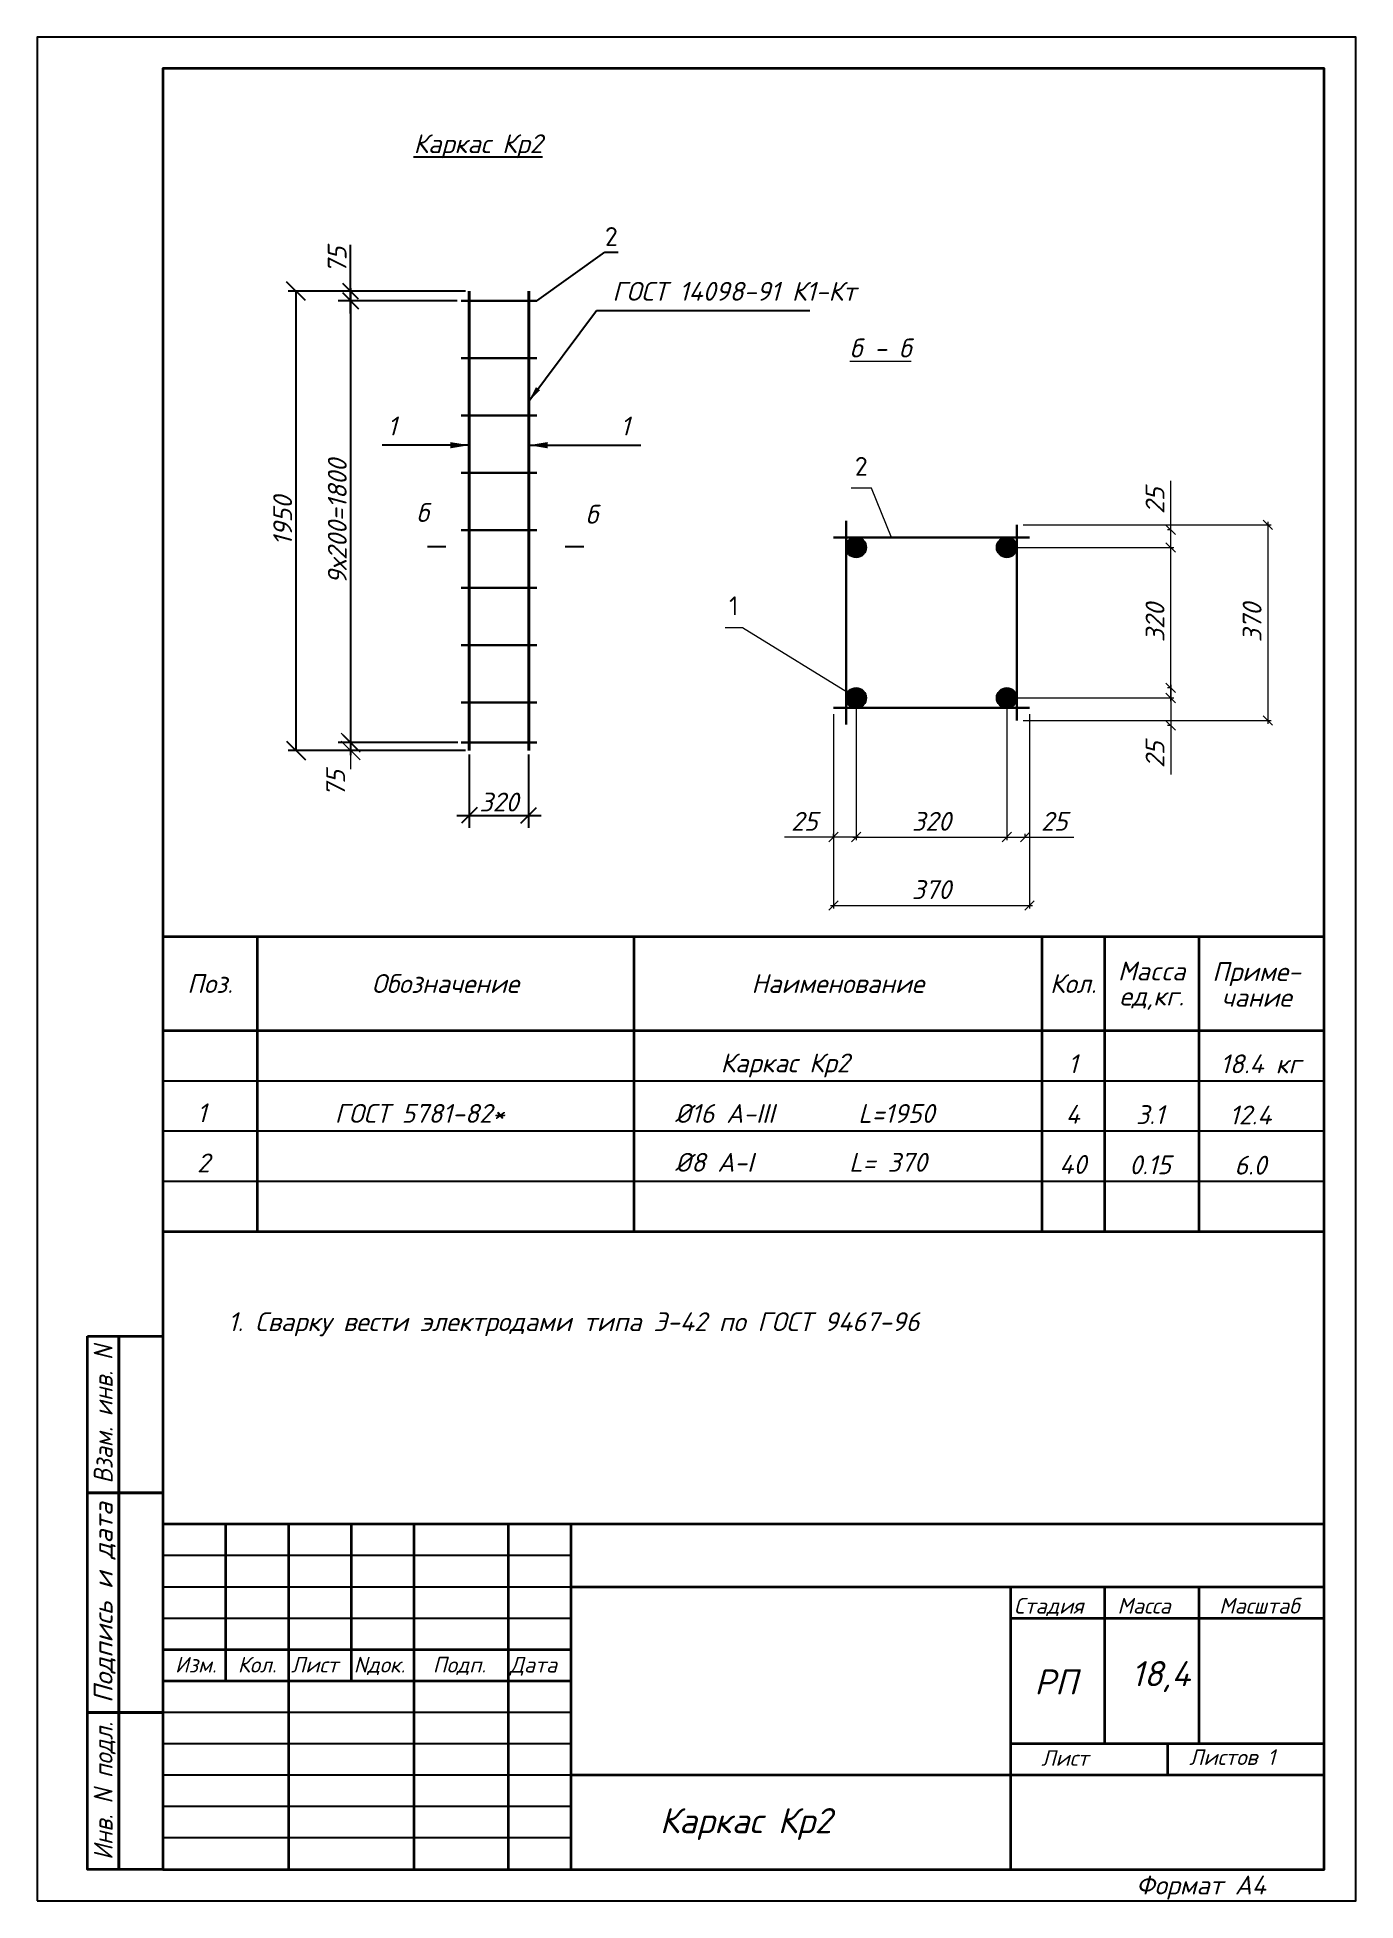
# Model space of a CAD drawing. Extents: x 108150 to 142535, y -18867 to -9422.
# Drawn here: x 140241.3 to 140451.3, y -16848.3 to -16551.3 of the extents above; entities that cross this region are included whole.
import ezdxf
from ezdxf.enums import TextEntityAlignment as Align

# ---------------------------------------------------------------- set-up
doc = ezdxf.new("R2010")
doc.units = 0
doc.header["$MEASUREMENT"] = 0
doc.header["$PDMODE"] = 32
doc.header["$PDSIZE"] = 0.6
doc.layers.add('Текст', color=2, linetype='Continuous', lineweight=15)
doc.styles.add('ISO_1.0', font='isocpeur.ttf')
doc.styles.add('Raz100', font='isocpeur.ttf', dxfattribs={"oblique": 15, "height": 3})
doc.styles.add('ГОСТ -3', font='isocpeui.ttf', dxfattribs={"height": 3})
doc.styles.add('ГОСТ2.5', font='isocpeur.ttf', dxfattribs={"oblique": 15, "height": 2.5})
doc.styles.add('ГОСТ3', font='isocpeur.ttf', dxfattribs={"oblique": 15, "height": 3})
doc.dimstyles.new('FM 100-ISO-3', dxfattribs={"dimtxt": 3, "dimasz": 3, "dimexe": 0.5, "dimexo": 1, "dimgap": 1, "dimtad": 1, "dimdec": 0, "dimlfac": 100, "dimdsep": 46, "dimtxsty": 'ISO_1.0', "dimblk": 'OBLIQUE', "dimcen": 3, "dimdle": 0.5, "dimclrd": 7, "dimclre": 7, "dimclrt": 7, "dimadec": 0, "dimazin": 0, "dimtfac": 1, "dimtdec": 0, "dimtmove": 1, "dimatfit": 3, "dimfxl": 1, "dimlwd": 15, "dimlwe": 15, "dimarcsym": 0})
doc.dimstyles.new('Fm25-ISO', dxfattribs={"dimtxt": 3, "dimasz": 1.5, "dimexe": 0.5, "dimexo": 1, "dimgap": 1, "dimtad": 1, "dimdec": 1, "dimlfac": 25, "dimtxsty": 'ISO_1.0', "dimblk": 'OBLIQUE', "dimcen": 4, "dimdle": 0.5, "dimclrd": 7, "dimclre": 7, "dimclrt": 256, "dimadec": 0, "dimazin": 0, "dimtfac": 1, "dimtdec": 1, "dimtmove": 0, "dimatfit": 3, "dimfxl": 1.25, "dimlwd": 15, "dimlwe": 15, "dimarcsym": 0})
doc.dimstyles.new('м100', dxfattribs={"dimtxt": 2.5, "dimasz": 2.5, "dimexe": 2, "dimexo": 0.625, "dimtad": 1, "dimdec": 0, "dimlfac": 100, "dimtxsty": 'Standard', "dimblk": 'OBLIQUE', "dimcen": -2.5, "dimdle": 2, "dimadec": 0, "dimazin": 0, "dimtfac": 1, "dimtdec": 0, "dimtmove": 0, "dimatfit": 3, "dimfxl": 1, "dimarcsym": 0})
doc.dimstyles.new('М50', dxfattribs={"dimtxt": 3, "dimasz": 3, "dimexe": 1.25, "dimexo": 0.625, "dimtad": 1, "dimdec": 1, "dimlfac": 50, "dimtxsty": 'ГОСТ3', "dimblk": 'OBLIQUE', "dimcen": 2.5, "dimclrd": 256, "dimclre": 256, "dimclrt": 256, "dimadec": 0, "dimazin": 0, "dimtfac": 1, "dimtdec": 1, "dimtmove": 0, "dimatfit": 3, "dimfxl": 1, "dimlwd": -1, "dimlwe": -1, "dimarcsym": 0})

msp = doc.modelspace()

# ---------------------------------------------------------------- texts
at = {"color": 7, "style": 'ГОСТ -3'}
for s, p in [('%%UКаркас Кр2', (140311.5517, -16568.2966, -754.4947)), ('Каркас Кр2', (140360.4553, -16714.8025, -754.4947)), ('1', (140406.2874, -16714.9332, -754.4947)), ('18.4 кг', (140436.1914, -16714.9465, -754.4947)), ('4', (140406.2874, -16722.9887, -754.4947)), ('3.1', (140418.5958, -16723.045, -754.4947)), ('12.4', (140434.5704, -16723.1013, -754.4947)), ('40', (140406.2874, -16730.9887, -754.4947)), ('0.15', (140418.5958, -16731.045, -754.4947)), ('6.0', (140434.5704, -16731.1013, -754.4947))]:
    msp.add_text(s, height=3, dxfattribs=at).set_placement(p, align=Align.MIDDLE_CENTER)
at = {"color": 7, "linetype": 'Continuous', "lineweight": 25, "style": 'ГОСТ -3'}
for s, height, p in [('ГОСТ 14098-91 К1-Кт', 3, (140332.9432, -16593.3244, -754.4947)), ('1', 3, (140297.1104, -16614.7843, -754.4947)), ('1', 3, (140334.2168, -16614.7843, -754.4947)), ('Стадия', 2.5, (140396.9218, -16802.5809, -754.4947)), ('Масса', 2.5, (140413.3951, -16802.5729, -754.4947)), ('Масштаб', 2.5, (140429.5948, -16802.5662, -754.4947)), ('Изм.', 2.5, (140263.2765, -16811.9624, -1410.9243)), ('Кол.', 2.5, (140273.2765, -16811.9624, -1410.9243)), ('Лист', 2.5, (140281.7565, -16811.9624, -1410.9243)), ('Nдок.', 2.5, (140291.7565, -16811.9624, -1410.9243)), ('Подп.', 2.5, (140304.3406, -16811.9624, -1410.9243)), ('Дата', 2.5, (140316.6044, -16811.9624, -1410.9243)), ('Лист', 2.5, (140401.2613, -16826.8357, -754.4947)), ('Листов 1 ', 2.5, (140424.8076, -16826.7014, -754.4947))]:
    msp.add_text(s, height=height, dxfattribs=at).set_placement(p)
at = {"color": 7, "lineweight": 15, "style": 'ГОСТ -3'}
msp.add_text('%%Uб - б', height=3, dxfattribs=at).set_placement((140375.6474, -16602.3625, -754.4947), align=Align.CENTER)
msp.add_text('б', height=3, dxfattribs=at).set_placement((140303.695, -16628.5845, -754.4947), align=Align.RIGHT)
msp.add_text('б', height=3, dxfattribs=at).set_placement((140328.6695, -16628.8609, -754.4947))
at = {"color": 7, "lineweight": 25, "style": 'ГОСТ -3'}
for s, p in [('Macca', (140418.8475, -16700.1533, -754.4947)), ('Приме-', (140435.55, -16700.2453, -754.4947)), ('Поз.', (140268.8475, -16702.1533, -754.4947)), ('Обозначение', (140306.3475, -16702.1533, -754.4947)), ('Наименование', (140368.8475, -16702.1533, -754.4947)), ('Кол.', (140406.3475, -16702.1533, -754.4947)), ('ед,кг.', (140418.8475, -16704.1533, -754.4947)), ('чание', (140435.55, -16704.3483, -754.4947))]:
    msp.add_text(s, height=3, dxfattribs=at).set_placement(p, align=Align.MIDDLE_CENTER)
at = {"color": 7, "linetype": 'Continuous', "style": 'ГОСТ -3'}
for s, p in [('1', (140266.7917, -16724.2561, -754.4947)), ('ГОСТ 5781-82*', (140288.7228, -16724.3511, -754.4947)), ('%%C16 А-III       L=1950', (140342.8982, -16724.3586, -754.4947)), ('2', (140266.7917, -16732.2363, -754.4947)), ('%%C8 А-I        L= 370', (140342.8982, -16732.1464, -754.4947))]:
    msp.add_text(s, height=3, dxfattribs=at).set_placement(p)
at = {"color": 7, "ltscale": 0.3, "style": 'ГОСТ -3'}
msp.add_text('1. Сварку вести электродами типа Э-42 по ГОСТ 9467-96', height=3, dxfattribs=at).set_placement((140271.7326, -16757.5477, -754.4947))
at = {"color": 7, "ltscale": 20, "style": 'ГОСТ -3'}
for s, width, p, p2 in [('Взам. инв. N', 0.897376, (140253.3475, -16781.834, -754.4947), (140253.3475, -16759.834, -754.4947)), ('Подпись и дата', 1.030143, (140253.3475, -16816.834, -754.4947), (140253.3475, -16784.834, -754.4947)), ('Инв. N подл.', 0.931934, (140253.3475, -16841.834, -754.4947), (140253.3475, -16819.834, -754.4947))]:
    msp.add_text(s, height=3, rotation=90, dxfattribs=dict(at, width=width)).set_placement(p, p2, align=Align.FIT)
msp.add_text('Формат A4', height=3, dxfattribs=at).set_placement((140416.3475, -16847.334, -754.4947))
at = {"layer": 'Текст', "char_height": 4, "attachment_point": 1, "style": 'ГОСТ2.5'}
for s, insert, width in [('18,4', (140415.5999, -16810.1434, -754.4947), 8.949904), ('Каркас Кр2', (140340.5069, -16833.5689, -754.4947), 60.415662)]:
    msp.add_mtext(s, dxfattribs=dict(at, insert=insert, width=width))
at = {"layer": 'Текст', "color": 2, "insert": (140400.1686, -16811.4655, -754.4947), "char_height": 4, "width": 8.161037, "attachment_point": 1, "style": 'ГОСТ2.5'}
msp.add_mtext('РП', dxfattribs=at)

# ---------------------------------------------------------------- blocks, each defined once
blk = doc.blocks.new('_Oblique')
at = {"color": 0, "linetype": 'ByBlock', "lineweight": -2}
blk.add_line((-0.5, -0.5), (0.5, 0.5), dxfattribs=at)
blk = doc.blocks.new('*D2961')
at = {"ltscale": 20, "transparency": 16777216}
for p, q in [((140309.53, -16591.81), (140281.31, -16591.81)), ((140282.56, -16665.01), (140282.56, -16591.81)), ((140309.53, -16665.01), (140281.31, -16665.01))]:
    blk.add_line(p, q, dxfattribs=at)
at = {"layer": 'Defpoints', "color": 0, "lineweight": 0, "ltscale": 20, "transparency": 16777216}
for p in [(140282.56, -16591.81), (140310.15, -16591.81), (140310.15, -16665.01)]:
    blk.add_point(p, dxfattribs=at)
at = {"ltscale": 20, "transparency": 16777216, "xscale": 3, "yscale": 3, "zscale": 3}
for p, rotation in [((140282.56, -16591.81), 90), ((140282.56, -16665.01), 270)]:
    blk.add_blockref('_Oblique', p, dxfattribs=dict(at, rotation=rotation))
at = {"ltscale": 20, "transparency": 16777216, "insert": (140280.43, -16628.41), "char_height": 3, "attachment_point": 5, "rotation": 90, "style": 'ГОСТ -3'}
blk.add_mtext('1950', dxfattribs=at)
blk = doc.blocks.new('*D2969')
at = {"color": 0, "lineweight": -2, "ltscale": 0.1, "transparency": 16777216}
for p, q in [((140310.15, -16665.64), (140310.15, -16677.36)), ((140319.61, -16665.64), (140319.61, -16677.36)), ((140308.15, -16675.36), (140321.61, -16675.36))]:
    blk.add_line(p, q, dxfattribs=at)
at = {"layer": 'Defpoints', "color": 0, "lineweight": 0, "ltscale": 0.1, "transparency": 16777216}
for p in [(140310.15, -16665.01), (140319.61, -16665.01), (140319.61, -16675.36)]:
    blk.add_point(p, dxfattribs=at)
at = {"color": 0, "lineweight": -2, "ltscale": 0.1, "transparency": 16777216, "xscale": 2.5, "yscale": 2.5, "zscale": 2.5, "rotation": 180}
blk.add_blockref('_Oblique', (140310.15, -16675.36), dxfattribs=at)
at = {"color": 0, "lineweight": -2, "ltscale": 0.1, "transparency": 16777216, "xscale": 2.5, "yscale": 2.5, "zscale": 2.5}
blk.add_blockref('_Oblique', (140319.61, -16675.36), dxfattribs=at)
at = {"color": 0, "ltscale": 0.1, "transparency": 16777216, "insert": (140314.88, -16673.23), "char_height": 3, "attachment_point": 5, "style": 'ГОСТ -3'}
blk.add_mtext('320', dxfattribs=at)
blk = doc.blocks.new('*D2962')
at = {"color": 0, "lineweight": -2, "ltscale": 0.1, "transparency": 16777216}
for p, q in [((140291.25, -16591.81), (140291.25, -16584.39)), ((140309.53, -16591.81), (140289.25, -16591.81)), ((140308.23, -16593.34), (140289.25, -16593.34)), ((140291.25, -16595.34), (140291.25, -16591.81))]:
    blk.add_line(p, q, dxfattribs=at)
at = {"layer": 'Defpoints', "color": 0, "lineweight": 0, "ltscale": 0.1, "transparency": 16777216}
for p in [(140291.25, -16591.81), (140308.85, -16593.34), (140310.15, -16591.81)]:
    blk.add_point(p, dxfattribs=at)
at = {"color": 0, "lineweight": -2, "ltscale": 0.1, "transparency": 16777216, "xscale": 2.5, "yscale": 2.5, "zscale": 2.5}
for p, rotation in [((140291.25, -16591.81), 90), ((140291.25, -16593.34), 270)]:
    blk.add_blockref('_Oblique', p, dxfattribs=dict(at, rotation=rotation))
at = {"color": 0, "ltscale": 0.1, "transparency": 16777216, "insert": (140289.11, -16586.85), "char_height": 3, "attachment_point": 5, "rotation": 90, "style": 'ГОСТ -3'}
blk.add_mtext('75', dxfattribs=at)
blk = doc.blocks.new('*D2963')
at = {"color": 0, "lineweight": -2, "ltscale": 0.1, "transparency": 16777216}
for p, q in [((140308.23, -16593.34), (140289.25, -16593.34)), ((140291.25, -16591.34), (140291.25, -16665.75)), ((140308.31, -16663.75), (140289.25, -16663.75))]:
    blk.add_line(p, q, dxfattribs=at)
at = {"layer": 'Defpoints', "color": 0, "lineweight": 0, "ltscale": 0.1, "transparency": 16777216}
for p in [(140308.85, -16593.34), (140291.25, -16663.75), (140308.94, -16663.75)]:
    blk.add_point(p, dxfattribs=at)
at = {"color": 0, "lineweight": -2, "ltscale": 0.1, "transparency": 16777216, "xscale": 2.5, "yscale": 2.5, "zscale": 2.5}
for p, rotation in [((140291.25, -16593.34), 90), ((140291.25, -16663.75), 270)]:
    blk.add_blockref('_Oblique', p, dxfattribs=dict(at, rotation=rotation))
at = {"color": 0, "ltscale": 0.1, "transparency": 16777216, "insert": (140289.13, -16628.55), "char_height": 3, "attachment_point": 5, "rotation": 90, "style": 'ГОСТ -3'}
blk.add_mtext('9х200=1800', dxfattribs=at)
blk = doc.blocks.new('*D2964')
at = {"color": 7, "lineweight": 15, "transparency": 16777216}
for p, q in [((140291.25, -16663.75), (140291.25, -16660.75)), ((140307.94, -16663.75), (140290.75, -16663.75)), ((140291.25, -16663.75), (140291.25, -16665.01)), ((140309.15, -16665.01), (140290.75, -16665.01)), ((140291.25, -16665.01), (140291.25, -16668.01))]:
    blk.add_line(p, q, dxfattribs=at)
at = {"layer": 'Defpoints', "color": 0, "lineweight": 0, "transparency": 16777216}
for p in [(140308.94, -16663.75), (140291.25, -16665.01), (140310.15, -16665.01)]:
    blk.add_point(p, dxfattribs=at)
at = {"color": 7, "lineweight": 15, "transparency": 16777216, "xscale": 3, "yscale": 3, "zscale": 3}
for p, rotation in [((140291.25, -16663.75), 270), ((140291.25, -16665.01), 90)]:
    blk.add_blockref('_Oblique', p, dxfattribs=dict(at, rotation=rotation))
at = {"color": 7, "transparency": 16777216, "insert": (140288.87, -16670.27), "char_height": 3, "attachment_point": 5, "rotation": 90, "style": 'ГОСТ -3'}
blk.add_mtext('75', dxfattribs=at)
blk = doc.blocks.new('*D2970')
at = {"color": 7, "lineweight": 15, "transparency": 16777216}
for p, q in [((140371.77, -16657.64), (140371.77, -16679.3)), ((140395.77, -16657.64), (140395.77, -16679.3)), ((140371.27, -16678.8), (140396.27, -16678.8))]:
    blk.add_line(p, q, dxfattribs=at)
at = {"layer": 'Defpoints', "color": 0, "lineweight": 0, "transparency": 16777216}
for p in [(140371.77, -16656.64), (140395.77, -16656.64), (140395.77, -16678.8)]:
    blk.add_point(p, dxfattribs=at)
at = {"color": 7, "lineweight": 15, "transparency": 16777216, "xscale": 1.5, "yscale": 1.5, "zscale": 1.5, "rotation": 180}
blk.add_blockref('_Oblique', (140371.77, -16678.8), dxfattribs=at)
at = {"color": 7, "lineweight": 15, "transparency": 16777216, "xscale": 1.5, "yscale": 1.5, "zscale": 1.5}
blk.add_blockref('_Oblique', (140395.77, -16678.8), dxfattribs=at)
at = {"lineweight": 15, "transparency": 16777216, "insert": (140383.77, -16676.3), "char_height": 3, "attachment_point": 5, "style": 'ГОСТ -3'}
blk.add_mtext('320', dxfattribs=at)
blk = doc.blocks.new('*D2971')
at = {"color": 7, "lineweight": 15, "transparency": 16777216}
for p, q in [((140396.77, -16632.64), (140422.38, -16632.64)), ((140421.88, -16657.14), (140421.88, -16632.14)), ((140396.77, -16656.64), (140422.38, -16656.64))]:
    blk.add_line(p, q, dxfattribs=at)
at = {"layer": 'Defpoints', "color": 0, "lineweight": 0, "transparency": 16777216}
for p in [(140395.77, -16632.64), (140421.88, -16632.64), (140395.77, -16656.64)]:
    blk.add_point(p, dxfattribs=at)
at = {"color": 7, "lineweight": 15, "transparency": 16777216, "xscale": 1.5, "yscale": 1.5, "zscale": 1.5}
for p, rotation in [((140421.88, -16632.64), 90), ((140421.88, -16656.64), 270)]:
    blk.add_blockref('_Oblique', p, dxfattribs=dict(at, rotation=rotation))
at = {"lineweight": 15, "transparency": 16777216, "insert": (140419.38, -16644.64), "char_height": 3, "attachment_point": 5, "rotation": 90, "style": 'ГОСТ -3'}
blk.add_mtext('320', dxfattribs=at)
blk = doc.blocks.new('*D2972')
at = {"color": 7, "lineweight": 15, "transparency": 16777216}
for p, q in [((140368.17, -16659.24), (140368.17, -16690.2)), ((140399.37, -16659.24), (140399.37, -16690.2)), ((140367.67, -16689.7), (140399.87, -16689.7))]:
    blk.add_line(p, q, dxfattribs=at)
at = {"layer": 'Defpoints', "color": 0, "lineweight": 0, "transparency": 16777216}
for p in [(140368.17, -16658.24), (140399.37, -16658.24), (140399.37, -16689.7)]:
    blk.add_point(p, dxfattribs=at)
at = {"color": 7, "lineweight": 15, "transparency": 16777216, "xscale": 1.5, "yscale": 1.5, "zscale": 1.5, "rotation": 180}
blk.add_blockref('_Oblique', (140368.17, -16689.7), dxfattribs=at)
at = {"color": 7, "lineweight": 15, "transparency": 16777216, "xscale": 1.5, "yscale": 1.5, "zscale": 1.5}
blk.add_blockref('_Oblique', (140399.37, -16689.7), dxfattribs=at)
at = {"lineweight": 15, "transparency": 16777216, "insert": (140383.77, -16687.18), "char_height": 3, "attachment_point": 5, "style": 'ГОСТ -3'}
blk.add_mtext('370', dxfattribs=at)
blk = doc.blocks.new('*D2973')
at = {"color": 7, "lineweight": 15, "transparency": 16777216}
for p, q in [((140437.37, -16628.54), (140437.37, -16660.74)), ((140398.37, -16629.04), (140437.87, -16629.04)), ((140398.37, -16660.24), (140437.87, -16660.24))]:
    blk.add_line(p, q, dxfattribs=at)
at = {"layer": 'Defpoints', "color": 0, "lineweight": 0, "transparency": 16777216}
for p in [(140397.37, -16629.04), (140397.37, -16660.24), (140437.37, -16660.24)]:
    blk.add_point(p, dxfattribs=at)
at = {"color": 7, "lineweight": 15, "transparency": 16777216, "xscale": 1.5, "yscale": 1.5, "zscale": 1.5}
for p, rotation in [((140437.37, -16629.04), 90), ((140437.37, -16660.24), 270)]:
    blk.add_blockref('_Oblique', p, dxfattribs=dict(at, rotation=rotation))
at = {"lineweight": 15, "transparency": 16777216, "insert": (140434.85, -16644.64), "char_height": 3, "attachment_point": 5, "rotation": 90, "style": 'ГОСТ -3'}
blk.add_mtext('370', dxfattribs=at)
blk = doc.blocks.new('*D2965')
at = {"color": 7, "lineweight": 15, "transparency": 16777216}
for p, q in [((140368.17, -16678.8), (140360.38, -16678.8)), ((140368.17, -16678.8), (140368.17, -16678.3)), ((140372.27, -16678.8), (140368.17, -16678.8)), ((140371.77, -16677.79), (140371.77, -16679.3))]:
    blk.add_line(p, q, dxfattribs=at)
at = {"layer": 'Defpoints', "color": 0, "lineweight": 0, "transparency": 16777216}
for p in [(140368.17, -16678.8), (140371.77, -16676.79), (140368.17, -16679.8)]:
    blk.add_point(p, dxfattribs=at)
at = {"color": 7, "lineweight": 15, "transparency": 16777216, "xscale": 1.5, "yscale": 1.5, "zscale": 1.5, "rotation": 180}
blk.add_blockref('_Oblique', (140368.17, -16678.8), dxfattribs=at)
at = {"color": 7, "lineweight": 15, "transparency": 16777216, "xscale": 1.5, "yscale": 1.5, "zscale": 1.5}
blk.add_blockref('_Oblique', (140371.77, -16678.8), dxfattribs=at)
at = {"lineweight": 15, "transparency": 16777216, "insert": (140363.53, -16676.3), "char_height": 3, "attachment_point": 5, "style": 'ГОСТ -3'}
blk.add_mtext('25', dxfattribs=at)
blk = doc.blocks.new('*D2966')
at = {"color": 7, "lineweight": 15, "transparency": 16777216}
for p, q in [((140395.27, -16678.8), (140398.69, -16678.8)), ((140395.77, -16678.46), (140395.77, -16679.3)), ((140398.69, -16678.8), (140398.69, -16678.3)), ((140398.69, -16678.8), (140406.47, -16678.8))]:
    blk.add_line(p, q, dxfattribs=at)
at = {"layer": 'Defpoints', "color": 0, "lineweight": 0, "transparency": 16777216}
for p in [(140395.77, -16677.46), (140398.69, -16678.8), (140398.69, -16679.8)]:
    blk.add_point(p, dxfattribs=at)
at = {"color": 7, "lineweight": 15, "transparency": 16777216, "xscale": 1.5, "yscale": 1.5, "zscale": 1.5, "rotation": 180}
blk.add_blockref('_Oblique', (140395.77, -16678.8), dxfattribs=at)
at = {"color": 7, "lineweight": 15, "transparency": 16777216, "xscale": 1.5, "yscale": 1.5, "zscale": 1.5}
blk.add_blockref('_Oblique', (140398.69, -16678.8), dxfattribs=at)
at = {"lineweight": 15, "transparency": 16777216, "insert": (140403.33, -16676.3), "char_height": 3, "attachment_point": 5, "style": 'ГОСТ -3'}
blk.add_mtext('25', dxfattribs=at)
blk = doc.blocks.new('*D2967')
at = {"color": 7, "lineweight": 15, "transparency": 16777216}
for p, q in [((140421.88, -16655.04), (140421.38, -16655.04)), ((140421.88, -16654.54), (140421.88, -16661.04)), ((140421.88, -16661.04), (140421.38, -16661.04)), ((140421.88, -16661.04), (140421.88, -16668.82))]:
    blk.add_line(p, q, dxfattribs=at)
at = {"layer": 'Defpoints', "color": 0, "lineweight": 0, "transparency": 16777216}
for p in [(140422.88, -16655.04), (140421.88, -16661.04), (140422.88, -16661.04)]:
    blk.add_point(p, dxfattribs=at)
at = {"color": 7, "lineweight": 15, "transparency": 16777216, "xscale": 1.5, "yscale": 1.5, "zscale": 1.5}
for p, rotation in [((140421.88, -16655.04), 90), ((140421.88, -16661.04), 270)]:
    blk.add_blockref('_Oblique', p, dxfattribs=dict(at, rotation=rotation))
at = {"lineweight": 15, "transparency": 16777216, "insert": (140419.38, -16665.68), "char_height": 3, "attachment_point": 5, "rotation": 90, "style": 'ГОСТ -3'}
blk.add_mtext('25', dxfattribs=at)
blk = doc.blocks.new('*D2968')
at = {"color": 7, "lineweight": 15, "transparency": 16777216}
for p, q in [((140421.88, -16629.84), (140421.88, -16622.05)), ((140421.88, -16629.84), (140421.38, -16629.84)), ((140421.88, -16633.14), (140421.88, -16629.84))]:
    blk.add_line(p, q, dxfattribs=at)
at = {"layer": 'Defpoints', "color": 0, "lineweight": 0, "transparency": 16777216}
for p in [(140421.88, -16629.84), (140422.88, -16629.84), (140422.38, -16632.64)]:
    blk.add_point(p, dxfattribs=at)
at = {"color": 7, "lineweight": 15, "transparency": 16777216, "xscale": 1.5, "yscale": 1.5, "zscale": 1.5}
for p, rotation in [((140421.88, -16629.84), 90), ((140421.88, -16632.64), 270)]:
    blk.add_blockref('_Oblique', p, dxfattribs=dict(at, rotation=rotation))
at = {"lineweight": 15, "transparency": 16777216, "insert": (140419.38, -16625.2), "char_height": 3, "attachment_point": 5, "rotation": 90, "style": 'ГОСТ -3'}
blk.add_mtext('25', dxfattribs=at)
blk = doc.blocks.new('vcBlockPos')
at = {"color": 0, "linetype": 'ByBlock', "lineweight": -2, "style": 'Raz100'}
blk.add_attdef('ПОЗИЦИЯ', text='', height=2.5, dxfattribs=at).set_placement((0, 0), align=Align.BOTTOM_CENTER)
at = {"color": 0, "linetype": 'ByBlock', "lineweight": -2, "style": 'Raz100', "flags": 1}
blk.add_attdef('КОЛИЧЕСТВО', text='', height=2.5, dxfattribs=at).set_placement((0, 0), align=Align.RIGHT)
at = {"color": 0, "linetype": 'ByBlock', "lineweight": -2, "style": 'Raz100'}
blk.add_attdef('НТЕКСТ', text='', height=2.5, dxfattribs=at).set_placement((0, 0), align=Align.TOP_CENTER)

# ---------------------------------------------------------------- dimensions: what is measured, and where the dimension line sits
at = {"color": 7, "ltscale": 0.1}
for base, p2, text, picture, middle in [((140291.253, -16591.8128, -754.4947), (140310.152, -16591.8128, -754.4947), '75', '*D2962', (140289.1087, -16586.8503, -754.4947)), ((140291.253, -16663.7459, -754.4947), (140308.9386, -16663.7459, -754.4947), '9х200=1800', '*D2963', (140289.128, -16628.5454, -754.4947))]:
    dim = msp.add_linear_dim(base=base, p1=(140308.8528, -16593.345, -754.4947), p2=p2, angle=90, text=text, dimstyle='м100', override={"dimtxsty": 'ГОСТ -3'}, dxfattribs=at)
    dim.commit()
    dim.dimension.update_dxf_attribs({"geometry": picture, "text_midpoint": middle})
at = {"color": 7, "ltscale": 20}
dim = msp.add_linear_dim(base=(140282.5561, -16591.8128, -754.4947), p1=(140310.152, -16665.0128, -754.4947), p2=(140310.152, -16591.8128, -754.4947), angle=90, text='1950', dimstyle='М50', override={"dimtxsty": 'ГОСТ -3'}, dxfattribs=at)
dim.commit()
dim.dimension.update_dxf_attribs({"geometry": '*D2961', "text_midpoint": (140280.4311, -16628.4128, -754.4947)})
at = {"color": 7, "lineweight": 15}
for base, p1, p2, text, picture, middle in [((140421.8797, -16629.8374, -754.4947), (140422.3797, -16632.6354, -754.4947), (140422.8797, -16629.8374, -754.4947), '25', '*D2968', (140419.3797, -16625.1954, -754.4947)), ((140437.367, -16660.2354, -754.4947), (140397.3683, -16629.0354, -754.4947), (140397.3683, -16660.2354, -754.4947), '370', '*D2973', (140434.8477, -16644.6354, -754.4947)), ((140421.8797, -16632.6354, -754.4947), (140395.7683, -16656.6354, -754.4947), (140395.7683, -16632.6354, -754.4947), '320', '*D2971', (140419.3797, -16644.6354, -754.4947)), ((140421.8797, -16661.0374, -754.4947), (140422.8797, -16655.0354, -754.4947), (140422.8797, -16661.0374, -754.4947), '25', '*D2967', (140419.3797, -16665.6795, -754.4947))]:
    dim = msp.add_linear_dim(base=base, p1=p1, p2=p2, angle=90, text=text, dimstyle='Fm25-ISO', override={"dimtxsty": 'ГОСТ -3'}, dxfattribs=at)
    dim.commit()
    dim.dimension.update_dxf_attribs({"geometry": picture, "text_midpoint": middle})
for base, p1, p2, text, picture, middle in [((140399.3683, -16689.6991, -754.4947), (140368.1683, -16658.2354, -754.4947), (140399.3683, -16658.2354, -754.4947), '370', '*D2972', (140383.7683, -16687.1798, -754.4947)), ((140395.7683, -16678.8011, -754.4947), (140371.7683, -16656.6354, -754.4947), (140395.7683, -16656.6354, -754.4947), '320', '*D2970', (140383.7683, -16676.3011, -754.4947)), ((140368.1683, -16678.8011, -754.4947), (140371.7683, -16676.792, -754.4947), (140368.1683, -16679.8011, -754.4947), '25', '*D2965', (140363.5262, -16676.3011, -754.4947)), ((140398.6895, -16678.8011, -754.4947), (140395.7683, -16677.4584, -754.4947), (140398.6895, -16679.8011, -754.4947), '25', '*D2966', (140403.3315, -16676.3011, -754.4947))]:
    dim = msp.add_linear_dim(base=base, p1=p1, p2=p2, text=text, dimstyle='Fm25-ISO', override={"dimtxsty": 'ГОСТ -3'}, dxfattribs=at)
    dim.commit()
    dim.dimension.update_dxf_attribs({"geometry": picture, "text_midpoint": middle})
at = {"color": 7}
dim = msp.add_linear_dim(base=(140291.253, -16665.0128, -754.4947), p1=(140308.9386, -16663.7459, -754.4947), p2=(140310.152, -16665.0128, -754.4947), angle=90, text='75', dimstyle='FM 100-ISO-3', override={"dimtxsty": 'ГОСТ -3'}, dxfattribs=at)
dim.commit()
dim.dimension.update_dxf_attribs({"geometry": '*D2964', "text_midpoint": (140291.3901, -16670.2653, -754.4947), "dimtype": 160})
at = {"color": 7, "ltscale": 0.1}
dim = msp.add_linear_dim(base=(140319.6149, -16675.3589, -754.4947), p1=(140310.152, -16665.0128, -754.4947), p2=(140319.6149, -16665.0128, -754.4947), text='320', dimstyle='м100', override={"dimtxsty": 'ГОСТ -3'}, dxfattribs=at)
dim.commit()
dim.dimension.update_dxf_attribs({"geometry": '*D2969', "text_midpoint": (140314.8835, -16673.2339, -754.4947)})

# ---------------------------------------------------------------- hatches: boundary and pattern name
at = {"lineweight": 25}
for points in [[(140373.3683, -16632.6354, 1), (140370.1683, -16632.6354, 1)], [(140397.3683, -16632.6354, 1), (140394.1683, -16632.6354, 1)], [(140373.3683, -16656.6354, 1), (140370.1683, -16656.6354, 1)], [(140397.3683, -16656.6354, 1), (140394.1683, -16656.6354, 1)]]:
    msp.add_hatch(color=7, dxfattribs=at).paths.add_polyline_path(points)

# ---------------------------------------------------------------- linework, layer by layer
at = {"color": 7, "lineweight": 25}
for p, q in [((140320.8977, -16593.345, -4539.8512), (140331.7497, -16585.5885, -4539.8512)), ((140331.7497, -16585.5885, -4539.8512), (140333.8497, -16585.5885, -4539.8512)), ((140261.3475, -16694.6533, -754.4947), (140261.3475, -16709.6533, -754.4947)), ((140261.3475, -16717.6533, -754.4947), (140446.3475, -16717.6533, -754.4947)), ((140261.3475, -16788.334, -754.4947), (140261.3475, -16843.334, -754.4947)), ((140326.3475, -16793.334, -754.4947), (140261.3475, -16793.334, -754.4947)), ((140326.3475, -16798.334, -754.4947), (140261.3475, -16798.334, -754.4947)), ((140326.3475, -16803.334, -754.4947), (140261.3475, -16803.334, -754.4947)), ((140326.3475, -16838.334, -754.4947), (140261.3475, -16838.334, -754.4947))]:
    msp.add_line(p, q, dxfattribs=at)
at = {"color": 7, "lineweight": 30, "ltscale": 0.1}
for p, q in [((140308.8528, -16593.345, -754.4947), (140320.8977, -16593.345, -754.4947)), ((140308.8528, -16602.4885, -754.4947), (140320.8977, -16602.4885, -754.4947)), ((140308.8528, -16611.6312, -754.4947), (140320.8977, -16611.6312, -754.4947)), ((140308.8528, -16620.774, -754.4947), (140320.8977, -16620.774, -754.4947)), ((140308.8528, -16629.9167, -754.4947), (140320.8977, -16629.9167, -754.4947)), ((140308.8528, -16639.0595, -754.4947), (140320.8977, -16639.0595, -754.4947)), ((140308.8528, -16648.2022, -754.4947), (140320.8977, -16648.2022, -754.4947)), ((140308.8528, -16657.345, -754.4947), (140320.8977, -16657.345, -754.4947)), ((140308.8528, -16663.7459, -754.4947), (140320.8977, -16663.7459, -754.4947))]:
    msp.add_line(p, q, dxfattribs=at)
at = {"color": 7, "lineweight": 40, "ltscale": 0.1}
for p, q in [((140310.152, -16591.8128, -754.4947), (140310.152, -16665.0128, -754.4947)), ((140319.6149, -16591.8128, -754.4947), (140319.6149, -16665.0128, -754.4947))]:
    msp.add_line(p, q, dxfattribs=at)
at = {"color": 7, "lineweight": 15}
for p, q in [((140374.2045, -16623.2215, -754.4947), (140371.0045, -16623.2215, -754.4947)), ((140377.3877, -16631.0354, -754.4947), (140374.2045, -16623.2215, -754.4947)), ((140353.6905, -16645.446, -754.4947), (140350.8905, -16645.446, -754.4947)), ((140371.7683, -16656.6354, -754.4947), (140353.6905, -16645.446, -754.4947))]:
    msp.add_line(p, q, dxfattribs=at)
at = {"color": 7, "lineweight": 30}
for p, q in [((140370.1683, -16660.8854, -754.4947), (140370.1683, -16628.3854, -754.4947)), ((140368.1683, -16631.0354, -754.4947), (140399.3683, -16631.0354, -754.4947)), ((140397.3683, -16660.2354, -754.4947), (140397.3683, -16629.0354, -754.4947)), ((140368.1683, -16658.2354, -754.4947), (140399.3683, -16658.2354, -754.4947))]:
    msp.add_line(p, q, dxfattribs=at)
at = {"color": 7, "lineweight": 35}
for p, q in [((140261.3475, -16694.6533, -754.4947), (140446.3475, -16694.6533, -754.4947)), ((140276.3475, -16694.6533, -754.4947), (140276.3475, -16709.6533, -754.4947)), ((140336.3475, -16694.6533, -754.4947), (140336.3475, -16709.6533, -754.4947)), ((140401.3475, -16694.6533, -754.4947), (140401.3475, -16709.6533, -754.4947)), ((140411.3475, -16694.6533, -754.4947), (140411.3475, -16709.6533, -754.4947)), ((140426.3475, -16694.6533, -754.4947), (140426.3475, -16709.6533, -754.4947)), ((140261.3475, -16709.6533, -754.4947), (140446.3475, -16709.6533, -754.4947)), ((140261.3475, -16709.6533, -754.4947), (140446.3475, -16709.6533, -754.4947)), ((140261.3475, -16709.6533, -754.4947), (140446.3475, -16709.6533, -754.4947)), ((140276.3475, -16709.6533, -754.4947), (140276.3475, -16741.6533, -754.4947)), ((140336.3475, -16709.6533, -754.4947), (140336.3475, -16741.6533, -754.4947)), ((140401.3475, -16709.6533, -754.4947), (140401.3475, -16741.6533, -754.4947)), ((140411.3475, -16709.6533, -754.4947), (140411.3475, -16741.6533, -754.4947)), ((140426.3475, -16709.6533, -754.4947), (140426.3475, -16741.6533, -754.4947)), ((140261.3475, -16741.6533, -754.4947), (140446.3475, -16741.6533, -754.4947)), ((140446.3475, -16788.334, -754.4947), (140261.3475, -16788.334, -754.4947)), ((140271.3475, -16788.334, -754.4947), (140271.3475, -16813.334, -754.4947)), ((140281.3475, -16788.334, -754.4947), (140281.3475, -16843.334, -754.4947)), ((140291.3475, -16788.334, -754.4947), (140291.3475, -16813.334, -754.4947)), ((140301.3475, -16788.334, -754.4947), (140301.3475, -16843.334, -754.4947)), ((140316.3475, -16788.334, -754.4947), (140316.3475, -16843.334, -754.4947)), ((140326.3475, -16788.334, -754.4947), (140326.3475, -16843.334, -754.4947)), ((140446.3475, -16798.334, -754.4947), (140326.3475, -16798.334, -754.4947)), ((140396.3475, -16798.334, -754.4947), (140396.3475, -16843.334, -754.4947)), ((140411.3475, -16798.334, -754.4947), (140411.3475, -16823.334, -754.4947)), ((140426.3475, -16798.334, -754.4947), (140426.3475, -16823.334, -754.4947)), ((140446.3475, -16803.334, -754.4947), (140396.3475, -16803.334, -754.4947)), ((140326.3475, -16808.334, -754.4947), (140261.3475, -16808.334, -754.4947)), ((140326.3475, -16813.334, -754.4947), (140261.3475, -16813.334, -754.4947)), ((140446.3475, -16823.334, -754.4947), (140396.3475, -16823.334, -754.4947)), ((140421.3475, -16823.334, -754.4947), (140421.3475, -16828.334, -754.4947)), ((140396.3475, -16828.334, -754.4947), (140326.3475, -16828.334, -754.4947)), ((140446.3475, -16828.334, -754.4947), (140396.3475, -16828.334, -754.4947))]:
    msp.add_line(p, q, dxfattribs=at)
at = {"color": 7}
for p, q in [((140261.3475, -16725.6533, -754.4947), (140446.3475, -16725.6533, -754.4947)), ((140261.3475, -16733.6533, -754.4947), (140446.3475, -16733.6533, -754.4947))]:
    msp.add_line(p, q, dxfattribs=at)
at = {"color": 7, "ltscale": 20}
for p, q in [((140261.3475, -16758.334, -754.4947), (140249.3475, -16758.334, -754.4947)), ((140249.3475, -16843.334, -754.4947), (140249.3475, -16758.334, -754.4947)), ((140261.3475, -16843.334, -754.4947), (140249.3475, -16843.334, -754.4947))]:
    msp.add_line(p, q, dxfattribs=at)
at = {"color": 7, "lineweight": 40}
for p, q in [((140254.3475, -16843.334, -754.4947), (140254.3475, -16758.334, -754.4947)), ((140261.3475, -16783.334, -754.4947), (140249.3475, -16783.334, -754.4947)), ((140261.3475, -16818.334, -754.4947), (140249.3475, -16818.334, -754.4947))]:
    msp.add_line(p, q, dxfattribs=at)
at = {"color": 7, "linetype": 'Continuous', "lineweight": 25}
for p, q in [((140446.3475, -16798.334, -754.4947), (140396.3475, -16798.334, -754.4947)), ((140326.3475, -16818.334, -754.4947), (140261.3475, -16818.334, -754.4947)), ((140326.3475, -16823.334, -754.4947), (140261.3475, -16823.334, -754.4947)), ((140326.3475, -16828.334, -754.4947), (140261.3475, -16828.334, -754.4947)), ((140326.3475, -16833.334, -754.4947), (140261.3475, -16833.334, -754.4947))]:
    msp.add_line(p, q, dxfattribs=at)
at = {"color": 7, "ltscale": 20, "elevation": -754.4947}
msp.add_lwpolyline([(140241.3475, -16848.334), (140451.3475, -16848.334), (140451.3475, -16551.334), (140241.3475, -16551.334)], close=True, dxfattribs=at)
at = {"color": 7, "lineweight": 35, "elevation": -754.4947}
msp.add_lwpolyline([(140261.3475, -16843.334), (140446.3475, -16843.334), (140446.3475, -16556.334), (140261.3475, -16556.334)], close=True, dxfattribs=at)
at = {"color": 7, "lineweight": 15, "elevation": -754.4947}
for points in [[(140306.4659, -16632.5166, 0.3, 0.3, 0), (140303.4659, -16632.5166, 0.3, 0.3, 0), (140304.4659, -16632.5166, 0, 0.4, 0), (140304.4659, -16629.5166, 0, 0, 0), (140304.4659, -16626.5166, 0, 0, 0)], [(140325.405, -16632.5166, 0.3, 0.3, 0), (140328.405, -16632.5166, 0.3, 0.3, 0), (140327.405, -16632.5166, 0, 0.4, 0), (140327.405, -16629.5166, 0, 0, 0), (140327.405, -16626.5166, 0, 0, 0)]]:
    msp.add_lwpolyline(points, format="xyseb", dxfattribs=at)
at = {"color": 7, "lineweight": 35, "ltscale": 0.1, "elevation": -754.4947}
msp.add_lwpolyline([(140249.3475, -16758.334), (140261.3475, -16758.334), (140261.3475, -16843.334), (140249.3475, -16843.334)], close=True, dxfattribs=at)
at = {"color": 7, "lineweight": 35, "ltscale": 0.5, "elevation": -754.4947}
msp.add_lwpolyline([(140446.3475, -16788.334), (140261.3475, -16788.334), (140261.3475, -16843.334), (140446.3475, -16843.334)], close=True, dxfattribs=at)
at = {"color": 7, "lineweight": 25}
for centre in [(140371.7683, -16632.6354, -754.4947), (140395.7683, -16632.6354, -754.4947), (140371.7683, -16656.6354, -754.4947), (140395.7683, -16656.6354, -754.4947)]:
    msp.add_circle(centre, 1.6, dxfattribs=at)

# ---------------------------------------------------------------- block references
ref = msp.add_blockref('vcBlockPos', (140332.7997, -16585.5885, -4539.8512), dxfattribs=at)
ref.add_attrib('ПОЗИЦИЯ', '2', dxfattribs={"color": 0, "linetype": 'ByBlock', "lineweight": -2, "height": 3, "style": 'ISO_1.0'}).set_placement((140332.7997, -16584.5885, -4539.8512), align=Align.CENTER)
at = {"color": 7, "lineweight": 15}
ref = msp.add_blockref('vcBlockPos', (140372.6045, -16623.2215, -754.4947), dxfattribs=dict(at, xscale=-2, yscale=2, zscale=2))
ref.add_attrib('ПОЗИЦИЯ', '2', dxfattribs={"color": 0, "linetype": 'ByBlock', "lineweight": -2, "height": 3, "style": 'ISO_1.0'}).set_placement((140372.6045, -16621.2215, -754.4947), align=Align.CENTER)
ref = msp.add_blockref('vcBlockPos', (140352.2905, -16645.446, -754.4947), dxfattribs=dict(at, xscale=-2, yscale=2, zscale=2))
ref.add_attrib('ПОЗИЦИЯ', '1', dxfattribs={"color": 0, "linetype": 'ByBlock', "lineweight": -2, "height": 3, "style": 'ISO_1.0'}).set_placement((140352.2905, -16643.446, -754.4947), align=Align.CENTER)

msp.set_redraw_order([(e.dxf.handle, doc.entitydb.next_handle()) for e in msp.query("TEXT MTEXT ATTDEF DIMENSION ARC_DIMENSION")])  # texts and dimensions are drawn at this point

# ---------------------------------------------------------------- leaders
at = {"color": 7, "ltscale": 0.1}
msp.add_leader([(140319.6149, -16609.345, -754.4947), (140330.4155, -16594.8912, -754.4947), (140364.4111, -16594.8912, -754.4947)], dimstyle='м100', override={"dimgap": 0.2, "dimtad": 0, "dimtxsty": 'ГОСТ -3'}, dxfattribs=at)
at = {"color": 7, "ltscale": 20}
for points in [[(140310.152, -16616.3511, -754.4947), (140296.2937, -16616.3511, -754.4947)], [(140319.6149, -16616.3511, -754.4947), (140337.4982, -16616.3511, -754.4947)]]:
    msp.add_leader(points, dimstyle='М50', override={"dimgap": 0.625, "dimtad": 0, "dimtxsty": 'ГОСТ -3'}, dxfattribs=at)

doc.saveas('drawing.dxf')
